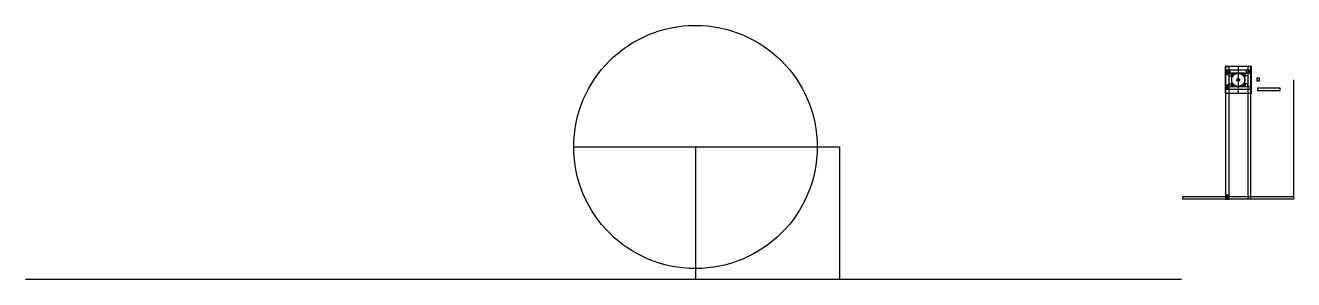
# Model space of a CAD drawing. Header units: millimetres. Extents: x -15418 to 43885, y -27590 to 23052.
# Drawn here: x 497 to 6227, y -2120 to -970 of the extents above; entities that cross this region are included whole.
import ezdxf

# ---------------------------------------------------------------- set-up
doc = ezdxf.new("R2010")
doc.units = ezdxf.units.MM
doc.header["$LTSCALE"] = 0.5
for name, color, linetype in [('Layer1', 1, 'Continuous'), ('Layer2', 2, 'Continuous'), ('Layer3', 9, 'Continuous')]:
    doc.layers.add(name, color=color, linetype=linetype)

msp = doc.modelspace()

# ---------------------------------------------------------------- linework, layer by layer
at = {"layer": 'Layer1', "transparency": 33554661}
for p, q in [((5916.5448, -1156.099), (5916.5448, -1276.099)), ((6036.5448, -1156.099), (5916.5448, -1156.099)), ((5920.6448, -1756.099), (5920.6448, -1156.099)), ((5920.6448, -1156.099), (5933.3448, -1156.099)), ((5920.6448, -1172.899), (5933.3448, -1185.599)), ((5933.3448, -1191.949), (5920.6448, -1191.949)), ((5933.3448, -1156.099), (5933.3448, -1756.099)), ((5946.0448, -1185.599), (5933.3448, -1185.599)), ((5933.3448, -1185.599), (5933.3448, -1198.299)), ((5933.3448, -1185.599), (5933.3448, -1198.299)), ((5933.3448, -1198.299), (5946.0448, -1198.299)), ((5939.6948, -1185.599), (5939.6948, -1172.899)), ((5946.0448, -1198.299), (5946.0448, -1185.599)), ((5976.5448, -1156.099), (5976.5448, -1276.099)), ((5976.5448, -1166.099), (5976.5448, -1266.099)), ((6007.0448, -1198.299), (6007.0448, -1185.599)), ((6007.0448, -1185.599), (6019.7448, -1185.599)), ((6019.7448, -1198.299), (6007.0448, -1198.299)), ((6013.3948, -1185.599), (6013.3948, -1172.899)), ((6019.7448, -1156.099), (6019.7448, -1756.099)), ((6032.4448, -1156.099), (6019.7448, -1156.099)), ((6019.7448, -1172.899), (6032.4448, -1185.599)), ((6019.7448, -1185.599), (6019.7448, -1198.299)), ((6032.4448, -1756.099), (6032.4448, -1156.099)), ((6036.5448, -1276.099), (6036.5448, -1156.099)), ((5933.3448, -1240.249), (5920.6448, -1240.249)), ((5920.6448, -1246.599), (5933.3448, -1259.299)), ((5933.3448, -1246.599), (5933.3448, -1233.899)), ((5933.3448, -1233.899), (5946.0448, -1233.899)), ((5946.0448, -1246.599), (5933.3448, -1246.599)), ((5946.0448, -1233.899), (5946.0448, -1246.599)), ((6007.0448, -1233.899), (6007.0448, -1246.599)), ((6019.7448, -1233.899), (6007.0448, -1233.899)), ((6007.0448, -1246.599), (6019.7448, -1246.599)), ((6019.7448, -1246.599), (6019.7448, -1233.899)), ((6060.3858, -1207.6829), (6060.3858, -1220.3829)), ((6073.0858, -1207.6829), (6060.3858, -1207.6829)), ((6060.3858, -1220.3829), (6073.0858, -1220.3829)), ((6064.6952, -1252.7201), (6164.6952, -1252.7201)), ((6064.6952, -1265.4201), (6064.6952, -1252.7201)), ((6073.0858, -1220.3829), (6073.0858, -1207.6829)), ((6164.6952, -1252.7201), (6164.6952, -1265.4201)), ((6226.5448, -1216.099), (6226.5448, -1756.099)), ((5916.5448, -1276.099), (6036.5448, -1276.099)), ((6164.6952, -1265.4201), (6064.6952, -1265.4201)), ((2974.2584, -1519.5207), (4174.2584, -1519.5207)), ((3524.2584, -1519.5207), (3524.2584, -2119.5207)), ((4174.2584, -1519.5207), (4174.2584, -2119.5207)), ((5726.5448, -1743.399), (6226.5448, -1743.399)), ((5726.5448, -1756.099), (5726.5448, -1743.399)), ((6226.5448, -1756.099), (5726.5448, -1756.099)), ((5920.6448, -1737.049), (5933.3448, -1737.049)), ((5920.6448, -1743.399), (5933.3448, -1756.099)), ((5920.6448, -1756.099), (5933.3448, -1756.099)), ((6032.4448, -1756.099), (6019.7448, -1756.099)), ((6226.5448, -1743.399), (6226.5448, -1756.099)), ((5720.6112, -2119.5207), (497.1109, -2119.5207))]:
    msp.add_line(p, q, dxfattribs=at)
for centre, radius in [((3524.2584, -1519.5207), 550), ((5926.9948, -1179.249), 2), ((5926.9948, -1191.949), 2), ((5976.5448, -1216.099), 30), ((5926.9948, -1240.249), 2), ((5926.9948, -1252.949), 2), ((5976.5448, -1216.099), 6), ((5926.9948, -1737.049), 2), ((5926.9948, -1749.749), 2)]:
    msp.add_circle(centre, radius, dxfattribs=at)
at = {"layer": 'Layer2', "transparency": 33554661}
for p, q in [((5948.5448, -1186.099), (5946.5448, -1188.099)), ((5946.5448, -1188.099), (5946.5448, -1244.099)), ((6004.5448, -1186.099), (5948.5448, -1186.099)), ((5950.5448, -1190.099), (5955.5448, -1195.099)), ((5976.5448, -1186.099), (5976.5448, -1246.099)), ((5997.5448, -1190.099), (6002.5448, -1195.099)), ((6004.5448, -1186.099), (6006.5448, -1188.099)), ((6006.5448, -1244.099), (6006.5448, -1188.099)), ((5948.5448, -1246.099), (5946.5448, -1244.099)), ((5948.5448, -1246.099), (6004.5448, -1246.099)), ((5950.5448, -1237.099), (5955.5448, -1242.099)), ((5997.5448, -1237.099), (6002.5448, -1242.099)), ((6004.5448, -1246.099), (6006.5448, -1244.099))]:
    msp.add_line(p, q, dxfattribs=at)
for centre in [(5953.0448, -1192.599), (6000.0448, -1192.599), (5953.0448, -1239.599), (6000.0448, -1239.599)]:
    msp.add_circle(centre, 2.5, dxfattribs=at)
at = {"layer": 'Layer3', "transparency": 33554661}
for p, q in [((6036.5448, -1172.899), (5916.5448, -1172.899)), ((5916.5448, -1172.899), (5916.5448, -1185.599)), ((5916.5448, -1185.599), (6036.5448, -1185.599)), ((6036.5448, -1185.599), (6036.5448, -1172.899)), ((5916.5448, -1246.599), (6036.5448, -1246.599)), ((6036.5448, -1259.299), (5916.5448, -1259.299))]:
    msp.add_line(p, q, dxfattribs=at)

doc.saveas('drawing.dxf')
